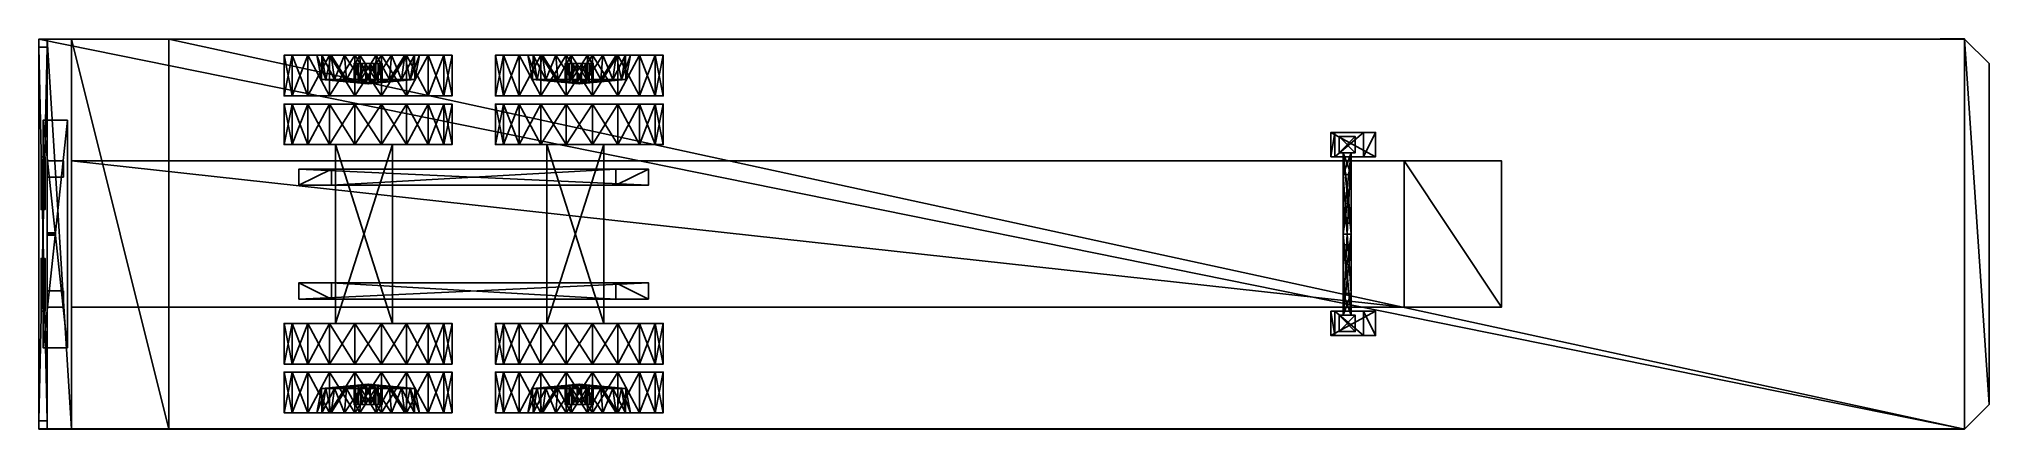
# Model space of a CAD drawing. Extents: x -1597 to -1117, y 144 to 240.
import ezdxf

# ---------------------------------------------------------------- set-up
doc = ezdxf.new("R2010")
doc.units = 0
for name, color, linetype in [('T40-BLAK', 8, 'CONTINUOUS'), ('T40-BODY', 7, 'CONTINUOUS'), ('T40-HUB', 15, 'CONTINUOUS'), ('T40-RED', 9, 'CONTINUOUS'), ('T40-SILV', 15, 'CONTINUOUS'), ('T40-TIRE', 8, 'CONTINUOUS'), ('T40-YELO', 10, 'CONTINUOUS')]:
    doc.layers.add(name, color=color, linetype=linetype)

msp = doc.modelspace()

# ---------------------------------------------------------------- meshes
at = {"layer": 'T40-BLAK'}
mesh = msp.add_polyface(dxfattribs=at)
corners = [(-1595, 240, 42.000042), (-1589, 240, 42.000042), (-1589, 144, 41.999928), (-1595, 144, 41.999928), (-1565, 240, 48.000042), (-1565, 144, 47.999928), (-1123, 240, 48.000042), (-1123, 144, 47.999928), (-1589, 209.999878, 42.000122), (-1261, 210, 42.000122), (-1261, 174, 41.999924), (-1589, 174, 41.999924), (-1237, 210, 48.000122), (-1237, 174, 47.999924), (-1565, 174, 47.999924), (-1533, 208, 42.000122), (-1447, 208, 42.000122), (-1455, 208, 13.999999), (-1525, 208, 13.999999), (-1533, 204, 42.000046), (-1447, 204, 42.000046), (-1455, 204, 13.999999), (-1525, 204, 13.999999), (-1524, 213.999512, 13.999998), (-1524, 214, 27.999922), (-1524, 170, 27.999926), (-1524, 169.999512, 14.000002), (-1510, 214, 27.999922), (-1510, 170, 27.999926), (-1510, 213.999512, 13.999998), (-1510, 169.999512, 14.000002), (-1472, 213.999512, 13.999998), (-1472, 214, 27.999922), (-1472, 170, 27.999926), (-1472, 169.999512, 14.000002), (-1458, 214, 27.999922), (-1458, 170, 27.999926), (-1458, 213.999512, 13.999998), (-1458, 169.999512, 14.000002), (-1595, 192.249878, 154), (-1593, 192.249878, 154), (-1593, 191.75, 154), (-1595, 191.75, 154), (-1593, 192.249878, 49.999924), (-1593, 191.75, 49.999924), (-1595, 192.249878, 49.999924), (-1595, 191.75, 49.999924), (-1277, 172, 47.999924), (-1273, 172, 47.999924), (-1273, 168, 48.000126), (-1277, 168, 48.000126), (-1273, 171.999512, 14.000002), (-1277, 171.999512, 14.000002), (-1277, 167.999512, 14.000002), (-1273, 167.999512, 14.000002), (-1278, 172.999512, 14.000002), (-1271, 172.999512, 14.000002), (-1268, 172.999512, 11.000002), (-1279, 172.999512, 11.000002), (-1278, 166.999512, 14.000002), (-1271, 166.999512, 14.000002), (-1268, 166.999512, 11.000002), (-1279, 166.999512, 11.000002), (-1276, 172, 39.999924), (-1276, 212, 40.000122), (-1276, 211.999512, 38.000122), (-1274, 172, 39.999924), (-1274, 212, 40.000122), (-1274, 211.999512, 38.000122), (-1276, 206.614746, 38.000122), (-1274, 206.614746, 38.000122), (-1276, 177.385315, 37.999924), (-1274, 177.385315, 37.999924), (-1276, 171.999512, 37.999924), (-1274, 171.999512, 37.999924), (-1276, 192, 32.154034), (-1274, 192, 32.154034), (-1276, 194.692627, 31.076954), (-1274, 194.692627, 31.076954), (-1276, 212, 24.154032), (-1276, 212, 21.999922), (-1274, 212, 24.154032), (-1274, 212, 21.999922), (-1276, 192, 29.999924), (-1274, 192, 29.999924), (-1276, 172, 21.999926), (-1276, 172, 24.153978), (-1274, 172, 21.999926), (-1274, 172, 24.153978), (-1276, 189.307373, 31.076954), (-1274, 189.307373, 31.076954), (-1565, 209.999878, 48.000122), (-1277, 212, 48.000122), (-1273, 212, 48.000122), (-1273, 216, 47.99992), (-1277, 216, 47.99992), (-1273, 211.999512, 13.999998), (-1277, 211.999512, 13.999998), (-1277, 215.999512, 13.999998), (-1273, 215.999512, 13.999998), (-1278, 210.999512, 13.999998), (-1271, 210.999512, 13.999998), (-1268, 210.999512, 10.999998), (-1279, 210.999512, 10.999998), (-1278, 216.999512, 13.999998), (-1271, 216.999512, 13.999998), (-1268, 216.999512, 10.999998), (-1279, 216.999512, 10.999998), (-1117, 234, 47.99992), (-1117, 150, 47.999928), (-1533, 176, 41.999924), (-1447, 176, 41.999924), (-1455, 175.999512, 14.000001), (-1525, 175.999512, 14.000001), (-1533, 180, 41.999924), (-1447, 180, 41.999924), (-1455, 180, 14.000001), (-1525, 180, 14.000001)]
mesh.append_faces([[corners[k] for k in face] for face in [(63, 71, 73)]], dxfattribs={"vtx0": -1})
mesh.append_faces([[corners[k] for k in face] for face in [(83, 73, 75), (76, 74, 84), (83, 75, 77), (78, 76, 84)]], dxfattribs={"vtx0": -1, "vtx1": -1, "vtx2": -1})
mesh.append_faces([[corners[k] for k in face] for face in [(63, 65, 69), (63, 69, 71), (75, 65, 77), (77, 80, 83), (83, 86, 89), (83, 89, 73)]], dxfattribs={"vtx0": -1, "vtx2": -1})
mesh.append_faces([[corners[k] for k in face] for face in [(74, 72, 66)]], dxfattribs={"vtx1": -1})
mesh.append_faces([[corners[k] for k in face] for face in [(70, 68, 66), (72, 70, 66), (78, 68, 76), (84, 82, 78), (90, 88, 84), (74, 90, 84)]], dxfattribs={"vtx1": -1, "vtx2": -1})
mesh.append_faces([[corners[k] for k in face] for face in [(0, 1, 2), (2, 3, 0), (1, 4, 5), (5, 2, 1), (4, 6, 7), (7, 5, 4), (8, 9, 10), (10, 11, 8), (9, 12, 13), (13, 10, 9), (11, 10, 13), (13, 14, 11), (15, 16, 17), (17, 18, 15), (21, 20, 19), (19, 22, 21), (20, 16, 15), (15, 19, 20), (21, 17, 16), (16, 20, 21), (22, 18, 17), (17, 21, 22), (19, 15, 18), (18, 22, 19), (25, 24, 23), (23, 26, 25), (28, 27, 24), (24, 25, 28), (30, 29, 27), (27, 28, 30), (26, 23, 29), (29, 30, 26), (33, 32, 31), (31, 34, 33), (36, 35, 32), (32, 33, 36), (38, 37, 35), (35, 36, 38), (34, 31, 37), (37, 38, 34), (41, 40, 39), (39, 42, 41), (44, 43, 40), (40, 41, 44), (46, 45, 43), (43, 44, 46), (44, 41, 42), (42, 46, 44), (49, 48, 47), (47, 50, 49), (53, 52, 51), (51, 54, 53), (50, 47, 52), (52, 53, 50), (54, 51, 48), (48, 49, 54), (47, 48, 51), (51, 52, 47), (54, 49, 50), (50, 53, 54), (55, 56, 57), (57, 58, 55), (61, 60, 59), (59, 62, 61), (60, 56, 55), (55, 59, 60), (61, 57, 56), (56, 60, 61), (62, 58, 57), (57, 61, 62), (59, 55, 58), (58, 62, 59), (63, 64, 65), (68, 67, 66), (67, 64, 63), (63, 66, 67), (68, 65, 64), (64, 67, 68), (65, 69, 70), (70, 68, 65), (72, 71, 69), (69, 70, 72), (71, 73, 74), (74, 72, 71), (66, 63, 73), (73, 74, 66), (73, 71, 75), (76, 72, 74), (73, 71, 72), (72, 74, 73), (76, 75, 71), (71, 72, 76), (75, 69, 65), (68, 70, 76), (70, 69, 75), (75, 76, 70), (69, 65, 68), (68, 70, 69), (78, 77, 65), (65, 68, 78), (77, 79, 80), (82, 81, 78), (81, 79, 77), (77, 78, 81), (82, 80, 79), (79, 81, 82), (84, 83, 80), (80, 82, 84), (83, 85, 86), (88, 87, 84), (87, 85, 83), (83, 84, 87), (88, 86, 85), (85, 87, 88), (90, 89, 86), (86, 88, 90), (74, 73, 89), (89, 90, 74), (12, 9, 8), (8, 91, 12), (39, 40, 43), (43, 45, 39), (92, 93, 94), (94, 95, 92), (96, 97, 98), (98, 99, 96), (97, 92, 95), (95, 98, 97), (93, 96, 99), (99, 94, 93), (96, 93, 92), (92, 97, 96), (95, 94, 99), (99, 98, 95), (102, 101, 100), (100, 103, 102), (104, 105, 106), (106, 107, 104), (100, 101, 105), (105, 104, 100), (101, 102, 106), (106, 105, 101), (102, 103, 107), (107, 106, 102), (103, 100, 104), (104, 107, 103), (6, 108, 109), (109, 7, 6), (112, 111, 110), (110, 113, 112), (114, 115, 116), (116, 117, 114), (110, 111, 115), (115, 114, 110), (111, 112, 116), (116, 115, 111), (112, 113, 117), (117, 116, 112), (113, 110, 114), (114, 117, 113)]], dxfattribs={"vtx2": -1})
at = {"layer": 'T40-BODY'}
mesh = msp.add_polyface(dxfattribs=at)
corners = [(-1129, 144.000488, 148), (-1589, 144.000488, 148), (-1589, 144.000488, 60.00005), (-1129, 144.000488, 60.00005), (-1595, 178.000488, 26.000048), (-1595, 178, 41.999924), (-1595, 174, 41.999924), (-1595, 174.000488, 25.999926), (-1591, 178, 41.999924), (-1591, 178.000488, 26.000048), (-1591, 174.000488, 25.999926), (-1591, 174, 41.999924), (-1596, 220.000488, 26.000044), (-1590, 220.000488, 26.000044), (-1590, 164.000488, 25.999926), (-1596, 164.000488, 25.999926), (-1590, 220, 21.999998), (-1596, 220, 21.999998), (-1596, 164, 22.000002), (-1590, 164, 22.000002), (-1595, 191.75, 49.999924), (-1595, 191.75, 154), (-1595, 146, 154), (-1595, 146.000488, 49.999928), (-1129, 240.00061, 148), (-1589, 240.000366, 148), (-1589, 240.000366, 59.99992), (-1129, 240.00061, 59.99992), (-1595, 206.000366, 25.999922), (-1595, 205.999878, 42.000122), (-1595, 209.999878, 42.000122), (-1595, 210.000366, 25.999922), (-1591, 205.999878, 42.000122), (-1591, 206.000366, 25.999922), (-1591, 210.000366, 25.999922), (-1591, 209.999878, 42.000122), (-1595, 192.249878, 49.999924), (-1595, 192.249878, 154), (-1595, 237.999878, 154), (-1595, 238.000366, 49.99992)]
mesh.append_faces([[corners[k] for k in face] for face in [(6, 5, 4), (10, 9, 8), (28, 29, 30), (32, 33, 34)]], dxfattribs={"vtx0": -1, "vtx1": -1, "vtx2": -1})
mesh.append_faces([[corners[k] for k in face] for face in [(30, 31, 28), (34, 35, 32)]], dxfattribs={"vtx0": -1, "vtx2": -1})
mesh.append_faces([[corners[k] for k in face] for face in [(4, 7, 6), (8, 11, 10)]], dxfattribs={"vtx1": -1, "vtx2": -1})
mesh.append_faces([[corners[k] for k in face] for face in [(0, 1, 2), (2, 3, 0), (5, 8, 9), (9, 4, 5), (10, 11, 6), (6, 7, 10), (14, 13, 12), (12, 15, 14), (18, 17, 16), (16, 19, 18), (15, 12, 17), (17, 18, 15), (19, 16, 13), (13, 14, 19), (12, 13, 16), (16, 17, 12), (19, 14, 15), (15, 18, 19), (22, 21, 20), (20, 23, 22), (26, 25, 24), (24, 27, 26), (33, 32, 29), (29, 28, 33), (30, 35, 34), (34, 31, 30), (36, 37, 38), (38, 39, 36)]], dxfattribs={"vtx2": -1})
at = {"layer": 'T40-HUB'}
mesh = msp.add_polyface(dxfattribs=at)
corners = [(-1517.818848, 230, 32.162746), (-1521.278809, 230, 31.038635), (-1521.806641, 236, 32.074596), (-1518.000977, 236, 33.311146), (-1524.22168, 230, 28.900415), (-1525.044189, 236, 29.722527), (-1526.359863, 230, 25.957449), (-1527.395752, 236, 26.485256), (-1527.484131, 230, 22.497665), (-1528.632324, 236, 22.679586), (-1527.483887, 230, 18.859905), (-1528.632324, 236, 18.678017), (-1526.359863, 230, 15.400188), (-1527.395752, 236, 14.872316), (-1524.22168, 230, 12.457178), (-1525.043701, 236, 11.635057), (-1521.278564, 230, 10.318978), (-1521.806885, 236, 9.282929), (-1517.818848, 230, 9.194809), (-1518.000977, 236, 8.046405), (-1513.999268, 236, 8.046445), (-1514.181152, 230, 32.162758), (-1516, 229, 20.678776), (-1514.181152, 230, 9.194843), (-1516.545654, 234, 24.123966), (-1518.466553, 234, 23.145277), (-1518.466553, 229.299927, 23.145277), (-1516.545654, 229.299927, 24.123966), (-1519.445313, 234, 21.224466), (-1519.445068, 229.299927, 21.224485), (-1519.10791, 234, 19.095196), (-1519.10791, 229.299927, 19.095205), (-1517.583496, 234, 17.570816), (-1517.583496, 229.299927, 17.570816), (-1515.454346, 234, 17.233585), (-1515.454346, 229.299927, 17.233585), (-1516, 234, 20.678776)]
mesh.append_faces([[corners[k] for k in face] for face in [(4, 1, 22), (6, 4, 22), (8, 6, 22), (10, 8, 22), (12, 10, 22), (14, 12, 22), (16, 14, 22), (18, 16, 22), (23, 18, 22), (28, 25, 36), (30, 28, 36), (32, 30, 36), (34, 32, 36)]], dxfattribs={"vtx0": -1, "vtx1": -1, "vtx2": -1})
mesh.append_faces([[corners[k] for k in face] for face in [(1, 0, 22), (25, 24, 36)]], dxfattribs={"vtx0": -1, "vtx2": -1})
mesh.append_faces([[corners[k] for k in face] for face in [(5, 2, 1), (7, 5, 4), (9, 7, 6), (11, 9, 8), (13, 11, 10), (15, 13, 12), (17, 15, 14), (19, 17, 16), (20, 19, 18), (29, 26, 25), (31, 29, 28), (33, 31, 30), (35, 33, 32)]], dxfattribs={"vtx1": -1, "vtx2": -1})
mesh.append_faces([[corners[k] for k in face] for face in [(0, 1, 2), (2, 3, 0), (1, 4, 5), (4, 6, 7), (6, 8, 9), (8, 10, 11), (10, 12, 13), (12, 14, 15), (14, 16, 17), (16, 18, 19), (21, 0, 3), (24, 25, 26), (26, 27, 24), (25, 28, 29), (28, 30, 31), (30, 32, 33), (32, 34, 35)]], dxfattribs={"vtx2": -1})
mesh = msp.add_polyface(dxfattribs=at)
corners = [(-1517.818848, 230, 9.194809), (-1514.181152, 230, 9.194843), (-1513.999268, 236, 8.046445), (-1510.72168, 230, 10.318938), (-1510.193359, 236, 9.282987), (-1507.778809, 230, 12.457138), (-1506.956055, 236, 11.635037), (-1505.640381, 230, 15.400178), (-1504.604492, 236, 14.872296), (-1504.516113, 230, 18.859877), (-1503.367676, 236, 18.677977), (-1504.516113, 230, 22.497656), (-1503.367676, 236, 22.679546), (-1505.640381, 230, 25.957428), (-1504.604492, 236, 26.485226), (-1507.77832, 230, 28.900406), (-1506.956543, 236, 29.722527), (-1510.72168, 230, 31.038586), (-1510.193359, 236, 32.074635), (-1514.181152, 230, 32.162758), (-1513.999023, 236, 33.311176), (-1518.000977, 236, 33.311146), (-1516, 229, 20.678776), (-1517.818848, 230, 32.162746), (-1515.454346, 234, 17.233585), (-1513.533691, 234, 18.212267), (-1513.533691, 229.299927, 18.212267), (-1515.454346, 229.299927, 17.233585), (-1512.555176, 234, 20.133076), (-1512.555176, 229.299927, 20.133076), (-1512.89209, 234, 22.262346), (-1512.89209, 229.299927, 22.262346), (-1514.416504, 234, 23.786726), (-1514.416504, 229.299927, 23.786726), (-1516.545654, 234, 24.123966), (-1516.545654, 229.299927, 24.123966), (-1516, 234, 20.678776)]
mesh.append_faces([[corners[k] for k in face] for face in [(3, 1, 22), (5, 3, 22), (7, 5, 22), (9, 7, 22), (11, 9, 22), (13, 11, 22), (15, 13, 22), (17, 15, 22), (19, 17, 22), (23, 19, 22), (25, 24, 36), (28, 25, 36), (30, 28, 36), (32, 30, 36), (34, 32, 36)]], dxfattribs={"vtx0": -1, "vtx1": -1, "vtx2": -1})
mesh.append_faces([[corners[k] for k in face] for face in [(4, 2, 1), (6, 4, 3), (8, 6, 5), (10, 8, 7), (12, 10, 9), (14, 12, 11), (16, 14, 13), (18, 16, 15), (20, 18, 17), (21, 20, 19), (26, 27, 24), (29, 26, 25), (31, 29, 28), (33, 31, 30), (35, 33, 32)]], dxfattribs={"vtx1": -1, "vtx2": -1})
mesh.append_faces([[corners[k] for k in face] for face in [(0, 1, 2), (1, 3, 4), (3, 5, 6), (5, 7, 8), (7, 9, 10), (9, 11, 12), (11, 13, 14), (13, 15, 16), (15, 17, 18), (17, 19, 20), (24, 25, 26), (25, 28, 29), (28, 30, 31), (30, 32, 33), (32, 34, 35)]], dxfattribs={"vtx2": -1})
mesh = msp.add_polyface(dxfattribs=at)
corners = [(-1465.818848, 230, 32.162746), (-1469.278809, 230, 31.038635), (-1469.806641, 236, 32.074596), (-1466.000977, 236, 33.311146), (-1472.22168, 230, 28.900415), (-1473.044189, 236, 29.722527), (-1474.359863, 230, 25.957449), (-1475.395752, 236, 26.485256), (-1475.484131, 230, 22.497665), (-1476.632324, 236, 22.679586), (-1475.483887, 230, 18.859905), (-1476.632324, 236, 18.678017), (-1474.359863, 230, 15.400188), (-1475.395752, 236, 14.872316), (-1472.22168, 230, 12.457178), (-1473.043701, 236, 11.635057), (-1469.278564, 230, 10.318978), (-1469.806885, 236, 9.282929), (-1465.818848, 230, 9.194809), (-1466.000977, 236, 8.046405), (-1461.999268, 236, 8.046445), (-1462.181152, 230, 32.162758), (-1464, 229, 20.678776), (-1462.181152, 230, 9.194843), (-1464.545654, 234, 24.123966), (-1466.466553, 234, 23.145277), (-1466.466553, 229.299927, 23.145277), (-1464.545654, 229.299927, 24.123966), (-1467.445313, 234, 21.224466), (-1467.445068, 229.299927, 21.224485), (-1467.10791, 234, 19.095196), (-1467.10791, 229.299927, 19.095205), (-1465.583496, 234, 17.570816), (-1465.583496, 229.299927, 17.570816), (-1463.454346, 234, 17.233585), (-1463.454346, 229.299927, 17.233585), (-1464, 234, 20.678776)]
mesh.append_faces([[corners[k] for k in face] for face in [(4, 1, 22), (6, 4, 22), (8, 6, 22), (10, 8, 22), (12, 10, 22), (14, 12, 22), (16, 14, 22), (18, 16, 22), (23, 18, 22), (28, 25, 36), (30, 28, 36), (32, 30, 36), (34, 32, 36)]], dxfattribs={"vtx0": -1, "vtx1": -1, "vtx2": -1})
mesh.append_faces([[corners[k] for k in face] for face in [(1, 0, 22), (25, 24, 36)]], dxfattribs={"vtx0": -1, "vtx2": -1})
mesh.append_faces([[corners[k] for k in face] for face in [(5, 2, 1), (7, 5, 4), (9, 7, 6), (11, 9, 8), (13, 11, 10), (15, 13, 12), (17, 15, 14), (19, 17, 16), (20, 19, 18), (29, 26, 25), (31, 29, 28), (33, 31, 30), (35, 33, 32)]], dxfattribs={"vtx1": -1, "vtx2": -1})
mesh.append_faces([[corners[k] for k in face] for face in [(0, 1, 2), (2, 3, 0), (1, 4, 5), (4, 6, 7), (6, 8, 9), (8, 10, 11), (10, 12, 13), (12, 14, 15), (14, 16, 17), (16, 18, 19), (21, 0, 3), (24, 25, 26), (26, 27, 24), (25, 28, 29), (28, 30, 31), (30, 32, 33), (32, 34, 35)]], dxfattribs={"vtx2": -1})
mesh = msp.add_polyface(dxfattribs=at)
corners = [(-1465.818848, 230, 9.194809), (-1462.181152, 230, 9.194843), (-1461.999268, 236, 8.046445), (-1458.72168, 230, 10.318938), (-1458.193359, 236, 9.282987), (-1455.778809, 230, 12.457138), (-1454.956055, 236, 11.635037), (-1453.640381, 230, 15.400178), (-1452.604492, 236, 14.872296), (-1452.516113, 230, 18.859877), (-1451.367676, 236, 18.677977), (-1452.516113, 230, 22.497656), (-1451.367676, 236, 22.679546), (-1453.640381, 230, 25.957428), (-1452.604492, 236, 26.485226), (-1455.77832, 230, 28.900406), (-1454.956543, 236, 29.722527), (-1458.72168, 230, 31.038586), (-1458.193359, 236, 32.074635), (-1462.181152, 230, 32.162758), (-1461.999023, 236, 33.311176), (-1466.000977, 236, 33.311146), (-1464, 229, 20.678776), (-1465.818848, 230, 32.162746), (-1463.454346, 234, 17.233585), (-1461.533691, 234, 18.212267), (-1461.533691, 229.299927, 18.212267), (-1463.454346, 229.299927, 17.233585), (-1460.555176, 234, 20.133076), (-1460.555176, 229.299927, 20.133076), (-1460.89209, 234, 22.262346), (-1460.89209, 229.299927, 22.262346), (-1462.416504, 234, 23.786726), (-1462.416504, 229.299927, 23.786726), (-1464.545654, 234, 24.123966), (-1464.545654, 229.299927, 24.123966), (-1464, 234, 20.678776)]
mesh.append_faces([[corners[k] for k in face] for face in [(3, 1, 22), (5, 3, 22), (7, 5, 22), (9, 7, 22), (11, 9, 22), (13, 11, 22), (15, 13, 22), (17, 15, 22), (19, 17, 22), (23, 19, 22), (25, 24, 36), (28, 25, 36), (30, 28, 36), (32, 30, 36), (34, 32, 36)]], dxfattribs={"vtx0": -1, "vtx1": -1, "vtx2": -1})
mesh.append_faces([[corners[k] for k in face] for face in [(4, 2, 1), (6, 4, 3), (8, 6, 5), (10, 8, 7), (12, 10, 9), (14, 12, 11), (16, 14, 13), (18, 16, 15), (20, 18, 17), (21, 20, 19), (26, 27, 24), (29, 26, 25), (31, 29, 28), (33, 31, 30), (35, 33, 32)]], dxfattribs={"vtx1": -1, "vtx2": -1})
mesh.append_faces([[corners[k] for k in face] for face in [(0, 1, 2), (1, 3, 4), (3, 5, 6), (5, 7, 8), (7, 9, 10), (9, 11, 12), (11, 13, 14), (13, 15, 16), (15, 17, 18), (17, 19, 20), (24, 25, 26), (25, 28, 29), (28, 30, 31), (30, 32, 33), (32, 34, 35)]], dxfattribs={"vtx2": -1})
mesh = msp.add_polyface(dxfattribs=at)
corners = [(-1521.806641, 148, 32.074604), (-1521.278809, 154, 31.038643), (-1517.818848, 154, 32.162754), (-1518.000977, 148, 33.311153), (-1525.044189, 148, 29.722576), (-1524.22168, 154, 28.900423), (-1527.395752, 148, 26.485306), (-1526.359863, 154, 25.957415), (-1528.632324, 148, 22.679594), (-1527.484131, 154, 22.497673), (-1528.632324, 148, 18.678024), (-1527.483887, 154, 18.859913), (-1527.395752, 148, 14.872355), (-1526.359863, 154, 15.400164), (-1525.043701, 148, 11.635065), (-1524.22168, 154, 12.457132), (-1521.806885, 148, 9.282937), (-1521.278564, 154, 10.318933), (-1518.000977, 148, 8.046412), (-1517.818848, 154, 9.194763), (-1513.999268, 148, 8.046453), (-1514.181152, 154, 32.162766), (-1516, 155, 20.678783), (-1514.181152, 154, 9.194798), (-1518.466553, 154.700073, 23.145285), (-1518.466553, 150, 23.145285), (-1516.545654, 150, 24.123974), (-1516.545654, 154.700073, 24.123974), (-1519.445068, 154.700073, 21.224493), (-1519.445313, 150, 21.224474), (-1519.10791, 154.700073, 19.095213), (-1519.10791, 150, 19.095203), (-1517.583496, 154.700073, 17.570824), (-1517.583496, 150, 17.570824), (-1515.454346, 154.700073, 17.233593), (-1515.454346, 150, 17.233593), (-1516, 150, 20.678783)]
mesh.append_faces([[corners[k] for k in face] for face in [(22, 1, 5), (22, 5, 7), (22, 7, 9), (22, 9, 11), (22, 11, 13), (22, 13, 15), (22, 15, 17), (22, 17, 19), (22, 19, 23), (36, 25, 29), (36, 29, 31), (36, 31, 33), (36, 33, 35)]], dxfattribs={"vtx0": -1, "vtx1": -1, "vtx2": -1})
mesh.append_faces([[corners[k] for k in face] for face in [(1, 0, 4), (5, 4, 6), (7, 6, 8), (9, 8, 10), (11, 10, 12), (13, 12, 14), (15, 14, 16), (17, 16, 18), (19, 18, 20), (25, 24, 28), (29, 28, 30), (31, 30, 32), (33, 32, 34)]], dxfattribs={"vtx0": -1, "vtx2": -1})
mesh.append_faces([[corners[k] for k in face] for face in [(22, 2, 1), (36, 26, 25)]], dxfattribs={"vtx1": -1, "vtx2": -1})
mesh.append_faces([[corners[k] for k in face] for face in [(0, 1, 2), (2, 3, 0), (4, 5, 1), (6, 7, 5), (8, 9, 7), (10, 11, 9), (12, 13, 11), (14, 15, 13), (16, 17, 15), (18, 19, 17), (3, 2, 21), (24, 25, 26), (26, 27, 24), (28, 29, 25), (30, 31, 29), (32, 33, 31), (34, 35, 33)]], dxfattribs={"vtx2": -1})
mesh = msp.add_polyface(dxfattribs=at)
corners = [(-1513.999268, 148, 8.046453), (-1514.181152, 154, 9.194798), (-1517.818848, 154, 9.194763), (-1510.193359, 148, 9.282994), (-1510.72168, 154, 10.318892), (-1506.956055, 148, 11.635045), (-1507.778809, 154, 12.457092), (-1504.604492, 148, 14.872334), (-1505.640381, 154, 15.400153), (-1503.367676, 148, 18.677984), (-1504.516113, 154, 18.859884), (-1503.367676, 148, 22.679554), (-1504.516113, 154, 22.497663), (-1504.604492, 148, 26.485275), (-1505.640381, 154, 25.957394), (-1506.956543, 148, 29.722576), (-1507.77832, 154, 28.900414), (-1510.193359, 148, 32.074642), (-1510.72168, 154, 31.038593), (-1513.999023, 148, 33.311184), (-1514.181152, 154, 32.162766), (-1518.000977, 148, 33.311153), (-1516, 155, 20.678783), (-1517.818848, 154, 32.162754), (-1513.533691, 154.700073, 18.212275), (-1513.533691, 150, 18.212275), (-1515.454346, 150, 17.233593), (-1515.454346, 154.700073, 17.233593), (-1512.555176, 154.700073, 20.133083), (-1512.555176, 150, 20.133083), (-1512.89209, 154.700073, 22.262354), (-1512.89209, 150, 22.262354), (-1514.416504, 154.700073, 23.786734), (-1514.416504, 150, 23.786734), (-1516.545654, 154.700073, 24.123974), (-1516.545654, 150, 24.123974), (-1516, 150, 20.678783)]
mesh.append_faces([[corners[k] for k in face] for face in [(22, 1, 4), (22, 4, 6), (22, 6, 8), (22, 8, 10), (22, 10, 12), (22, 12, 14), (22, 14, 16), (22, 16, 18), (22, 18, 20), (22, 20, 23), (36, 26, 25), (36, 25, 29), (36, 29, 31), (36, 31, 33), (36, 33, 35)]], dxfattribs={"vtx0": -1, "vtx1": -1, "vtx2": -1})
mesh.append_faces([[corners[k] for k in face] for face in [(1, 0, 3), (4, 3, 5), (6, 5, 7), (8, 7, 9), (10, 9, 11), (12, 11, 13), (14, 13, 15), (16, 15, 17), (18, 17, 19), (20, 19, 21), (26, 27, 24), (25, 24, 28), (29, 28, 30), (31, 30, 32), (33, 32, 34)]], dxfattribs={"vtx0": -1, "vtx2": -1})
mesh.append_faces([[corners[k] for k in face] for face in [(0, 1, 2), (3, 4, 1), (5, 6, 4), (7, 8, 6), (9, 10, 8), (11, 12, 10), (13, 14, 12), (15, 16, 14), (17, 18, 16), (19, 20, 18), (24, 25, 26), (28, 29, 25), (30, 31, 29), (32, 33, 31), (34, 35, 33)]], dxfattribs={"vtx2": -1})
mesh = msp.add_polyface(dxfattribs=at)
corners = [(-1469.806641, 148, 32.074604), (-1469.278809, 154, 31.038643), (-1465.818848, 154, 32.162754), (-1466.000977, 148, 33.311153), (-1473.044189, 148, 29.722576), (-1472.22168, 154, 28.900423), (-1475.395752, 148, 26.485306), (-1474.359863, 154, 25.957415), (-1476.632324, 148, 22.679594), (-1475.484131, 154, 22.497673), (-1476.632324, 148, 18.678024), (-1475.483887, 154, 18.859913), (-1475.395752, 148, 14.872355), (-1474.359863, 154, 15.400164), (-1473.043701, 148, 11.635065), (-1472.22168, 154, 12.457132), (-1469.806885, 148, 9.282937), (-1469.278564, 154, 10.318933), (-1466.000977, 148, 8.046412), (-1465.818848, 154, 9.194763), (-1461.999268, 148, 8.046453), (-1462.181152, 154, 32.162766), (-1464, 155, 20.678783), (-1462.181152, 154, 9.194798), (-1466.466553, 154.700073, 23.145285), (-1466.466553, 150, 23.145285), (-1464.545654, 150, 24.123974), (-1464.545654, 154.700073, 24.123974), (-1467.445068, 154.700073, 21.224493), (-1467.445313, 150, 21.224474), (-1467.10791, 154.700073, 19.095213), (-1467.10791, 150, 19.095203), (-1465.583496, 154.700073, 17.570824), (-1465.583496, 150, 17.570824), (-1463.454346, 154.700073, 17.233593), (-1463.454346, 150, 17.233593), (-1464, 150, 20.678783)]
mesh.append_faces([[corners[k] for k in face] for face in [(22, 1, 5), (22, 5, 7), (22, 7, 9), (22, 9, 11), (22, 11, 13), (22, 13, 15), (22, 15, 17), (22, 17, 19), (22, 19, 23), (36, 25, 29), (36, 29, 31), (36, 31, 33), (36, 33, 35)]], dxfattribs={"vtx0": -1, "vtx1": -1, "vtx2": -1})
mesh.append_faces([[corners[k] for k in face] for face in [(1, 0, 4), (5, 4, 6), (7, 6, 8), (9, 8, 10), (11, 10, 12), (13, 12, 14), (15, 14, 16), (17, 16, 18), (19, 18, 20), (25, 24, 28), (29, 28, 30), (31, 30, 32), (33, 32, 34)]], dxfattribs={"vtx0": -1, "vtx2": -1})
mesh.append_faces([[corners[k] for k in face] for face in [(22, 2, 1), (36, 26, 25)]], dxfattribs={"vtx1": -1, "vtx2": -1})
mesh.append_faces([[corners[k] for k in face] for face in [(0, 1, 2), (2, 3, 0), (4, 5, 1), (6, 7, 5), (8, 9, 7), (10, 11, 9), (12, 13, 11), (14, 15, 13), (16, 17, 15), (18, 19, 17), (3, 2, 21), (24, 25, 26), (26, 27, 24), (28, 29, 25), (30, 31, 29), (32, 33, 31), (34, 35, 33)]], dxfattribs={"vtx2": -1})
mesh = msp.add_polyface(dxfattribs=at)
corners = [(-1461.999268, 148, 8.046453), (-1462.181152, 154, 9.194798), (-1465.818848, 154, 9.194763), (-1458.193359, 148, 9.282994), (-1458.72168, 154, 10.318892), (-1454.956055, 148, 11.635045), (-1455.778809, 154, 12.457092), (-1452.604492, 148, 14.872334), (-1453.640381, 154, 15.400153), (-1451.367676, 148, 18.677984), (-1452.516113, 154, 18.859884), (-1451.367676, 148, 22.679554), (-1452.516113, 154, 22.497663), (-1452.604492, 148, 26.485275), (-1453.640381, 154, 25.957394), (-1454.956543, 148, 29.722576), (-1455.77832, 154, 28.900414), (-1458.193359, 148, 32.074642), (-1458.72168, 154, 31.038593), (-1461.999023, 148, 33.311184), (-1462.181152, 154, 32.162766), (-1466.000977, 148, 33.311153), (-1464, 155, 20.678783), (-1465.818848, 154, 32.162754), (-1461.533691, 154.700073, 18.212275), (-1461.533691, 150, 18.212275), (-1463.454346, 150, 17.233593), (-1463.454346, 154.700073, 17.233593), (-1460.555176, 154.700073, 20.133083), (-1460.555176, 150, 20.133083), (-1460.89209, 154.700073, 22.262354), (-1460.89209, 150, 22.262354), (-1462.416504, 154.700073, 23.786734), (-1462.416504, 150, 23.786734), (-1464.545654, 154.700073, 24.123974), (-1464.545654, 150, 24.123974), (-1464, 150, 20.678783)]
mesh.append_faces([[corners[k] for k in face] for face in [(22, 1, 4), (22, 4, 6), (22, 6, 8), (22, 8, 10), (22, 10, 12), (22, 12, 14), (22, 14, 16), (22, 16, 18), (22, 18, 20), (22, 20, 23), (36, 26, 25), (36, 25, 29), (36, 29, 31), (36, 31, 33), (36, 33, 35)]], dxfattribs={"vtx0": -1, "vtx1": -1, "vtx2": -1})
mesh.append_faces([[corners[k] for k in face] for face in [(1, 0, 3), (4, 3, 5), (6, 5, 7), (8, 7, 9), (10, 9, 11), (12, 11, 13), (14, 13, 15), (16, 15, 17), (18, 17, 19), (20, 19, 21), (26, 27, 24), (25, 24, 28), (29, 28, 30), (31, 30, 32), (33, 32, 34)]], dxfattribs={"vtx0": -1, "vtx2": -1})
mesh.append_faces([[corners[k] for k in face] for face in [(0, 1, 2), (3, 4, 1), (5, 6, 4), (7, 8, 6), (9, 10, 8), (11, 12, 10), (13, 14, 12), (15, 16, 14), (17, 18, 16), (19, 20, 18), (24, 25, 26), (28, 29, 25), (30, 31, 29), (32, 33, 31), (34, 35, 33)]], dxfattribs={"vtx2": -1})
at = {"layer": 'T40-RED'}
mesh = msp.add_polyface(dxfattribs=at)
corners = [(-1595.25, 168, 43.000004), (-1595.25, 168, 47.000004), (-1595.25, 164, 47.000004), (-1595.25, 164, 43.000004), (-1595.25, 215.999878, 42.999996), (-1595.25, 215.999878, 46.999996), (-1595.25, 219.999878, 46.999996), (-1595.25, 219.999878, 42.999996)]
mesh.append_faces([[corners[k] for k in face] for face in [(2, 1, 0), (0, 3, 2), (4, 5, 6), (6, 7, 4)]], dxfattribs={"vtx2": -1})
at = {"layer": 'T40-SILV'}
mesh = msp.add_polyface(dxfattribs=at)
corners = [(-1597, 239.999878, 154), (-1597, 239.999878, 156), (-1597, 144, 156), (-1597, 144, 154), (-1123, 240, 156), (-1123, 144, 156), (-1597, 144.000488, 148), (-1123, 144.000488, 148), (-1589, 144.000488, 148), (-1589, 144.000488, 59.999928), (-1597, 144.000488, 59.999928), (-1123, 144.000488, 59.999928), (-1123, 144, 47.999928), (-1597, 144, 47.999928), (-1129, 144.000488, 59.999928), (-1129, 144.000488, 148), (-1117, 234, 156), (-1117, 234.000122, 47.99992), (-1117, 150, 47.999928), (-1117, 150, 156), (-1565, 144, 47.999928), (-1589, 144, 41.999928), (-1597, 144, 41.999928), (-1597, 146, 154), (-1597, 146, 41.999928), (-1597, 237.999878, 154), (-1595, 237.999878, 154), (-1595, 146, 154), (-1595, 237.999878, 49.99992), (-1597, 237.999878, 49.99992), (-1597, 146, 49.999928), (-1595, 146, 49.999928), (-1597, 237.999878, 47.99992), (-1595, 237.999878, 47.99992), (-1595, 146, 47.999928), (-1597, 146, 47.999928), (-1595, 237.999878, 41.99992), (-1595, 146, 41.999928), (-1597, 240, 50.000042), (-1597, 239.999878, 48.000042), (-1597, 144, 49.999928), (-1595.5, 186, 49.999924), (-1596.5, 186, 49.999924), (-1596.5, 185, 49.999924), (-1595.5, 185, 49.999924), (-1596.5, 186, 154), (-1595.5, 186, 154), (-1595.5, 185, 154), (-1596.5, 185, 154), (-1596.5, 185, 76), (-1595.5, 185, 76), (-1595.5, 173, 76), (-1596.5, 173, 76), (-1595.5, 185, 73), (-1596.5, 185, 73), (-1596.5, 173, 73), (-1595.5, 173, 73), (-1597, 240.000366, 148), (-1123, 240.00061, 148), (-1589, 240.000366, 148), (-1589, 240.000366, 60.000042), (-1597, 240.000366, 60.000042), (-1123, 240.00061, 60.000042), (-1123, 240.000122, 48.000042), (-1129, 240.00061, 60.000042), (-1129, 240.00061, 148), (-1565, 239.999878, 48.000042), (-1589, 239.999878, 42.000042), (-1597, 239.999878, 42.000042), (-1597, 237.999878, 41.99992), (-1595.5, 197.999878, 50.000046), (-1596.5, 197.999878, 50.000046), (-1596.5, 198.999878, 50.000046), (-1595.5, 198.999878, 50.000046), (-1596.5, 197.999878, 154), (-1595.5, 197.999878, 154), (-1595.5, 198.999878, 154), (-1596.5, 198.999878, 154), (-1596.5, 198.999878, 76), (-1595.5, 198.999878, 76), (-1595.5, 210.999878, 76), (-1596.5, 210.999878, 76), (-1595.5, 198.999878, 73), (-1596.5, 198.999878, 73), (-1596.5, 210.999878, 73), (-1595.5, 210.999878, 73)]
mesh.append_faces([[corners[k] for k in face] for face in [(2, 1, 0), (0, 3, 2), (5, 4, 1), (1, 2, 5), (5, 2, 6), (6, 7, 5), (9, 8, 6), (6, 10, 9), (12, 11, 10), (10, 13, 12), (15, 14, 11), (11, 7, 15), (18, 17, 16), (16, 19, 18), (12, 18, 19), (19, 5, 12), (21, 20, 13), (13, 22, 21), (23, 24, 22), (22, 3, 23), (25, 26, 27), (27, 23, 25), (28, 29, 30), (30, 31, 28), (32, 33, 34), (34, 35, 32), (33, 36, 37), (37, 34, 33), (23, 27, 31), (31, 30, 23), (37, 24, 35), (35, 34, 37), (38, 39, 13), (13, 40, 38), (41, 42, 43), (43, 44, 41), (47, 46, 45), (45, 48, 47), (44, 41, 46), (46, 47, 44), (48, 45, 42), (42, 43, 48), (41, 42, 45), (45, 46, 41), (48, 43, 44), (44, 47, 48), (51, 50, 49), (49, 52, 51), (55, 54, 53), (53, 56, 55), (52, 49, 54), (54, 55, 52), (56, 53, 50), (50, 51, 56), (49, 50, 53), (53, 54, 49), (56, 51, 52), (52, 55, 56), (57, 1, 4), (4, 58, 57), (57, 59, 60), (60, 61, 57), (61, 62, 63), (63, 39, 61), (62, 64, 65), (65, 58, 62), (16, 17, 63), (63, 4, 16), (39, 66, 67), (67, 68, 39), (68, 69, 25), (25, 0, 68), (28, 26, 25), (25, 29, 28), (32, 69, 36), (36, 33, 32), (72, 71, 70), (70, 73, 72), (74, 75, 76), (76, 77, 74), (75, 70, 73), (73, 76, 75), (71, 74, 77), (77, 72, 71), (74, 71, 70), (70, 75, 74), (73, 72, 77), (77, 76, 73), (78, 79, 80), (80, 81, 78), (82, 83, 84), (84, 85, 82), (83, 78, 81), (81, 84, 83), (79, 82, 85), (85, 80, 79), (82, 79, 78), (78, 83, 82), (81, 80, 85), (85, 84, 81), (19, 16, 4), (4, 5, 19)]], dxfattribs={"vtx2": -1})
at = {"layer": 'T40-TIRE'}
mesh = msp.add_polyface(dxfattribs=at)
corners = [(-1536.670898, 226, 17.404827), (-1534.647949, 226, 11.177288), (-1516, 226, 20.678776), (-1530.798828, 226, 5.87992), (-1525.501465, 226, 2.031075), (-1519.27417, 226, 0.007623), (-1512.726074, 226, 0.007617), (-1519.273926, 236, 41.349907), (-1525.501709, 236, 39.326447), (-1525.501709, 226, 39.326447), (-1519.273926, 226, 41.349907), (-1530.799072, 236, 35.477695), (-1530.798828, 226, 35.477707), (-1534.647461, 236, 30.180277), (-1534.647461, 226, 30.180277), (-1536.671387, 236, 23.952726), (-1536.671387, 226, 23.952745), (-1536.670898, 236, 17.404827), (-1534.647949, 236, 11.177267), (-1530.798828, 236, 5.879919), (-1525.501465, 236, 2.031075), (-1519.27417, 236, 0.007622), (-1512.726074, 236, 41.349945), (-1518.000977, 236, 33.311146), (-1521.806641, 236, 32.074596), (-1525.044189, 236, 29.722527), (-1527.395752, 236, 26.485256), (-1528.632324, 236, 22.679586), (-1528.632324, 236, 18.678017), (-1527.395752, 236, 14.872316), (-1525.043701, 236, 11.635057), (-1521.806885, 236, 9.282929), (-1518.000977, 236, 8.046405), (-1512.726074, 236, 0.007652), (-1513.999023, 236, 33.311176)]
mesh.append_faces([[corners[k] for k in face] for face in [(0, 1, 2), (1, 3, 2), (3, 4, 2), (4, 5, 2), (5, 6, 2)]])
mesh.append_faces([[corners[k] for k in face] for face in [(12, 9, 8), (14, 12, 11), (16, 14, 13), (0, 16, 15), (1, 0, 17), (3, 1, 18), (4, 3, 19), (5, 4, 20), (6, 5, 21), (11, 8, 24), (13, 11, 25), (15, 13, 26), (17, 15, 27), (18, 17, 28), (19, 18, 29), (20, 19, 30), (21, 20, 31), (33, 21, 32)]], dxfattribs={"vtx0": -1, "vtx1": -1, "vtx2": -1})
mesh.append_faces([[corners[k] for k in face] for face in [(9, 10, 7), (8, 7, 23)]], dxfattribs={"vtx0": -1, "vtx2": -1})
mesh.append_faces([[corners[k] for k in face] for face in [(7, 8, 9), (8, 11, 12), (11, 13, 14), (13, 15, 16), (15, 17, 0), (17, 18, 1), (18, 19, 3), (19, 20, 4), (20, 21, 5), (22, 7, 10), (23, 24, 8), (24, 25, 11), (25, 26, 13), (26, 27, 15), (27, 28, 17), (28, 29, 18), (29, 30, 19), (30, 31, 20), (31, 32, 21), (34, 23, 7)]], dxfattribs={"vtx2": -1})
mesh = msp.add_polyface(dxfattribs=at)
corners = [(-1495.329102, 226, 23.952736), (-1497.352051, 226, 30.180296), (-1516, 226, 20.678776), (-1501.201416, 226, 35.477646), (-1506.498779, 226, 39.326477), (-1512.726074, 226, 41.349945), (-1519.273926, 226, 41.349907), (-1519.27417, 236, 0.007622), (-1512.726074, 236, 0.007652), (-1512.726074, 226, 0.007617), (-1506.498535, 236, 2.031092), (-1506.498535, 226, 2.031093), (-1501.201172, 236, 5.879875), (-1501.201172, 226, 5.879876), (-1497.352539, 236, 11.177287), (-1497.352539, 226, 11.177288), (-1495.328613, 236, 17.404816), (-1495.328613, 226, 17.404816), (-1495.329102, 236, 23.952736), (-1497.352051, 236, 30.180296), (-1501.201416, 236, 35.477646), (-1506.498779, 236, 39.326477), (-1512.726074, 236, 41.349945), (-1518.000977, 236, 8.046405), (-1513.999268, 236, 8.046445), (-1510.193359, 236, 9.282987), (-1506.956055, 236, 11.635037), (-1504.604492, 236, 14.872296), (-1503.367676, 236, 18.677977), (-1503.367676, 236, 22.679546), (-1504.604492, 236, 26.485226), (-1506.956543, 236, 29.722527), (-1510.193359, 236, 32.074635), (-1513.999023, 236, 33.311176), (-1519.273926, 236, 41.349907)]
mesh.append_faces([[corners[k] for k in face] for face in [(0, 1, 2), (1, 3, 2), (3, 4, 2), (4, 5, 2), (5, 6, 2)]])
mesh.append_faces([[corners[k] for k in face] for face in [(11, 9, 8), (13, 11, 10), (15, 13, 12), (17, 15, 14), (0, 17, 16), (1, 0, 18), (3, 1, 19), (4, 3, 20), (5, 4, 21), (6, 5, 22), (10, 8, 24), (12, 10, 25), (14, 12, 26), (16, 14, 27), (18, 16, 28), (19, 18, 29), (20, 19, 30), (21, 20, 31), (22, 21, 32), (34, 22, 33)]], dxfattribs={"vtx0": -1, "vtx1": -1, "vtx2": -1})
mesh.append_faces([[corners[k] for k in face] for face in [(7, 8, 9), (8, 10, 11), (10, 12, 13), (12, 14, 15), (14, 16, 17), (16, 18, 0), (18, 19, 1), (19, 20, 3), (20, 21, 4), (21, 22, 5), (23, 24, 8), (24, 25, 10), (25, 26, 12), (26, 27, 14), (27, 28, 16), (28, 29, 18), (29, 30, 19), (30, 31, 20), (31, 32, 21), (32, 33, 22)]], dxfattribs={"vtx2": -1})
mesh = msp.add_polyface(dxfattribs=at)
corners = [(-1484.670898, 226, 17.404827), (-1482.647949, 226, 11.177288), (-1464, 226, 20.678776), (-1478.798828, 226, 5.87992), (-1473.501465, 226, 2.031075), (-1467.27417, 226, 0.007623), (-1460.726074, 226, 0.007617), (-1467.273926, 236, 41.349907), (-1473.501709, 236, 39.326447), (-1473.501709, 226, 39.326447), (-1467.273926, 226, 41.349907), (-1478.799072, 236, 35.477695), (-1478.798828, 226, 35.477707), (-1482.647461, 236, 30.180277), (-1482.647461, 226, 30.180277), (-1484.671387, 236, 23.952726), (-1484.671387, 226, 23.952745), (-1484.670898, 236, 17.404827), (-1482.647949, 236, 11.177267), (-1478.798828, 236, 5.879919), (-1473.501465, 236, 2.031075), (-1467.27417, 236, 0.007622), (-1460.726074, 236, 41.349945), (-1466.000977, 236, 33.311146), (-1469.806641, 236, 32.074596), (-1473.044189, 236, 29.722527), (-1475.395752, 236, 26.485256), (-1476.632324, 236, 22.679586), (-1476.632324, 236, 18.678017), (-1475.395752, 236, 14.872316), (-1473.043701, 236, 11.635057), (-1469.806885, 236, 9.282929), (-1466.000977, 236, 8.046405), (-1460.726074, 236, 0.007652), (-1461.999023, 236, 33.311176)]
mesh.append_faces([[corners[k] for k in face] for face in [(0, 1, 2), (1, 3, 2), (3, 4, 2), (4, 5, 2), (5, 6, 2)]])
mesh.append_faces([[corners[k] for k in face] for face in [(12, 9, 8), (14, 12, 11), (16, 14, 13), (0, 16, 15), (1, 0, 17), (3, 1, 18), (4, 3, 19), (5, 4, 20), (6, 5, 21), (11, 8, 24), (13, 11, 25), (15, 13, 26), (17, 15, 27), (18, 17, 28), (19, 18, 29), (20, 19, 30), (21, 20, 31), (33, 21, 32)]], dxfattribs={"vtx0": -1, "vtx1": -1, "vtx2": -1})
mesh.append_faces([[corners[k] for k in face] for face in [(9, 10, 7), (8, 7, 23)]], dxfattribs={"vtx0": -1, "vtx2": -1})
mesh.append_faces([[corners[k] for k in face] for face in [(7, 8, 9), (8, 11, 12), (11, 13, 14), (13, 15, 16), (15, 17, 0), (17, 18, 1), (18, 19, 3), (19, 20, 4), (20, 21, 5), (22, 7, 10), (23, 24, 8), (24, 25, 11), (25, 26, 13), (26, 27, 15), (27, 28, 17), (28, 29, 18), (29, 30, 19), (30, 31, 20), (31, 32, 21), (34, 23, 7)]], dxfattribs={"vtx2": -1})
mesh = msp.add_polyface(dxfattribs=at)
corners = [(-1443.329102, 226, 23.952736), (-1445.352051, 226, 30.180296), (-1464, 226, 20.678776), (-1449.201416, 226, 35.477646), (-1454.498779, 226, 39.326477), (-1460.726074, 226, 41.349945), (-1467.273926, 226, 41.349907), (-1467.27417, 236, 0.007622), (-1460.726074, 236, 0.007652), (-1460.726074, 226, 0.007617), (-1454.498535, 236, 2.031092), (-1454.498535, 226, 2.031093), (-1449.201172, 236, 5.879875), (-1449.201172, 226, 5.879876), (-1445.352539, 236, 11.177287), (-1445.352539, 226, 11.177288), (-1443.328613, 236, 17.404816), (-1443.328613, 226, 17.404816), (-1443.329102, 236, 23.952736), (-1445.352051, 236, 30.180296), (-1449.201416, 236, 35.477646), (-1454.498779, 236, 39.326477), (-1460.726074, 236, 41.349945), (-1466.000977, 236, 8.046405), (-1461.999268, 236, 8.046445), (-1458.193359, 236, 9.282987), (-1454.956055, 236, 11.635037), (-1452.604492, 236, 14.872296), (-1451.367676, 236, 18.677977), (-1451.367676, 236, 22.679546), (-1452.604492, 236, 26.485226), (-1454.956543, 236, 29.722527), (-1458.193359, 236, 32.074635), (-1461.999023, 236, 33.311176), (-1467.273926, 236, 41.349907)]
mesh.append_faces([[corners[k] for k in face] for face in [(0, 1, 2), (1, 3, 2), (3, 4, 2), (4, 5, 2), (5, 6, 2)]])
mesh.append_faces([[corners[k] for k in face] for face in [(11, 9, 8), (13, 11, 10), (15, 13, 12), (17, 15, 14), (0, 17, 16), (1, 0, 18), (3, 1, 19), (4, 3, 20), (5, 4, 21), (6, 5, 22), (10, 8, 24), (12, 10, 25), (14, 12, 26), (16, 14, 27), (18, 16, 28), (19, 18, 29), (20, 19, 30), (21, 20, 31), (22, 21, 32), (34, 22, 33)]], dxfattribs={"vtx0": -1, "vtx1": -1, "vtx2": -1})
mesh.append_faces([[corners[k] for k in face] for face in [(7, 8, 9), (8, 10, 11), (10, 12, 13), (12, 14, 15), (14, 16, 17), (16, 18, 0), (18, 19, 1), (19, 20, 3), (20, 21, 4), (21, 22, 5), (23, 24, 8), (24, 25, 10), (25, 26, 12), (26, 27, 14), (27, 28, 16), (28, 29, 18), (29, 30, 19), (30, 31, 20), (31, 32, 21), (32, 33, 22)]], dxfattribs={"vtx2": -1})
mesh = msp.add_polyface(dxfattribs=at)
corners = [(-1519.273926, 214, 41.349907), (-1525.501709, 214, 39.326447), (-1516, 214, 20.678778), (-1530.799072, 214, 35.477695), (-1534.647461, 214, 30.180298), (-1536.671387, 214, 23.952728), (-1536.670898, 214, 17.404829), (-1534.647949, 214, 11.177269), (-1530.798828, 214, 5.87994), (-1525.501465, 214, 2.031076), (-1519.27417, 214, 0.007624), (-1512.726074, 214, 0.007618), (-1512.726074, 214, 41.349945), (-1519.273926, 224, 41.349907), (-1525.501465, 224, 39.326466), (-1530.799072, 224, 35.477695), (-1534.647461, 224, 30.180321), (-1536.671387, 224, 23.952728), (-1536.670898, 224, 17.404829), (-1534.647949, 224, 11.177268), (-1530.798828, 224, 5.87992), (-1525.501465, 224, 2.031075), (-1519.273926, 224, 0.007642), (-1512.726074, 224, 41.349945), (-1516, 224, 20.678778), (-1519.273926, 226, 41.349907), (-1525.501709, 226, 39.326447), (-1516, 226, 20.678776), (-1530.798828, 226, 35.477707), (-1534.647461, 226, 30.180277), (-1536.671387, 226, 23.952745), (-1536.670898, 226, 17.404827)]
mesh.append_faces([[corners[k] for k in face] for face in [(0, 1, 2), (1, 3, 2), (3, 4, 2), (4, 5, 2), (5, 6, 2), (6, 7, 2), (7, 8, 2), (8, 9, 2), (9, 10, 2), (10, 11, 2), (12, 0, 2), (25, 26, 27), (26, 28, 27), (28, 29, 27), (29, 30, 27), (30, 31, 27)]])
mesh.append_faces([[corners[k] for k in face] for face in [(3, 1, 14), (4, 3, 15), (5, 4, 16), (6, 5, 17), (7, 6, 18), (8, 7, 19), (9, 8, 20), (10, 9, 21), (11, 10, 22), (15, 14, 24), (16, 15, 24), (17, 16, 24), (18, 17, 24), (19, 18, 24), (20, 19, 24), (21, 20, 24), (22, 21, 24)]], dxfattribs={"vtx0": -1, "vtx1": -1, "vtx2": -1})
mesh.append_faces([[corners[k] for k in face] for face in [(1, 0, 13), (14, 13, 24)]], dxfattribs={"vtx0": -1, "vtx2": -1})
mesh.append_faces([[corners[k] for k in face] for face in [(13, 14, 1), (14, 15, 3), (15, 16, 4), (16, 17, 5), (17, 18, 6), (18, 19, 7), (19, 20, 8), (20, 21, 9), (21, 22, 10), (23, 13, 0)]], dxfattribs={"vtx2": -1})
mesh = msp.add_polyface(dxfattribs=at)
corners = [(-1512.726074, 214, 0.007618), (-1506.498535, 214, 2.031094), (-1516, 214, 20.678778), (-1501.201172, 214, 5.879877), (-1497.352539, 214, 11.177289), (-1495.328613, 214, 17.404818), (-1495.329102, 214, 23.952738), (-1497.352051, 214, 30.180298), (-1501.201416, 214, 35.477646), (-1506.498779, 214, 39.326477), (-1512.726074, 214, 41.349945), (-1519.273926, 224, 0.007642), (-1512.726074, 224, 0.007617), (-1506.498535, 224, 2.031093), (-1501.201172, 224, 5.879876), (-1497.352539, 224, 11.177288), (-1495.328613, 224, 17.404818), (-1495.329102, 224, 23.952738), (-1497.352051, 224, 30.18034), (-1501.201416, 224, 35.477646), (-1506.498779, 224, 39.326477), (-1512.726074, 224, 41.349945), (-1519.273926, 214, 41.349907), (-1516, 224, 20.678778), (-1519.273926, 224, 41.349907), (-1512.726074, 226, 0.007617), (-1506.498535, 226, 2.031093), (-1516, 226, 20.678776), (-1501.201172, 226, 5.879876), (-1497.352539, 226, 11.177288), (-1495.328613, 226, 17.404816), (-1495.329102, 226, 23.952736)]
mesh.append_faces([[corners[k] for k in face] for face in [(0, 1, 2), (1, 3, 2), (3, 4, 2), (4, 5, 2), (5, 6, 2), (6, 7, 2), (7, 8, 2), (8, 9, 2), (9, 10, 2), (25, 26, 27), (26, 28, 27), (28, 29, 27), (29, 30, 27), (30, 31, 27)]])
mesh.append_faces([[corners[k] for k in face] for face in [(1, 0, 12), (3, 1, 13), (4, 3, 14), (5, 4, 15), (6, 5, 16), (7, 6, 17), (8, 7, 18), (9, 8, 19), (10, 9, 20), (22, 10, 21), (12, 11, 23), (13, 12, 23), (14, 13, 23), (15, 14, 23), (16, 15, 23), (17, 16, 23), (18, 17, 23), (19, 18, 23), (20, 19, 23), (21, 20, 23), (24, 21, 23)]], dxfattribs={"vtx0": -1, "vtx1": -1, "vtx2": -1})
mesh.append_faces([[corners[k] for k in face] for face in [(11, 12, 0), (12, 13, 1), (13, 14, 3), (14, 15, 4), (15, 16, 5), (16, 17, 6), (17, 18, 7), (18, 19, 8), (19, 20, 9), (20, 21, 10)]], dxfattribs={"vtx2": -1})
mesh = msp.add_polyface(dxfattribs=at)
corners = [(-1467.273926, 214, 41.349907), (-1473.501709, 214, 39.326447), (-1464, 214, 20.678778), (-1478.799072, 214, 35.477695), (-1482.647461, 214, 30.180298), (-1484.671387, 214, 23.952728), (-1484.670898, 214, 17.404829), (-1482.647949, 214, 11.177269), (-1478.798828, 214, 5.87994), (-1473.501465, 214, 2.031076), (-1467.27417, 214, 0.007624), (-1460.726074, 214, 0.007618), (-1460.726074, 214, 41.349945), (-1467.273926, 224, 41.349907), (-1473.501465, 224, 39.326466), (-1478.799072, 224, 35.477695), (-1482.647461, 224, 30.180321), (-1484.671387, 224, 23.952728), (-1484.670898, 224, 17.404829), (-1482.647949, 224, 11.177268), (-1478.798828, 224, 5.87992), (-1473.501465, 224, 2.031075), (-1467.273926, 224, 0.007642), (-1460.726074, 224, 41.349945), (-1464, 224, 20.678778), (-1467.273926, 226, 41.349907), (-1473.501709, 226, 39.326447), (-1464, 226, 20.678776), (-1478.798828, 226, 35.477707), (-1482.647461, 226, 30.180277), (-1484.671387, 226, 23.952745), (-1484.670898, 226, 17.404827)]
mesh.append_faces([[corners[k] for k in face] for face in [(0, 1, 2), (1, 3, 2), (3, 4, 2), (4, 5, 2), (5, 6, 2), (6, 7, 2), (7, 8, 2), (8, 9, 2), (9, 10, 2), (10, 11, 2), (12, 0, 2), (25, 26, 27), (26, 28, 27), (28, 29, 27), (29, 30, 27), (30, 31, 27)]])
mesh.append_faces([[corners[k] for k in face] for face in [(3, 1, 14), (4, 3, 15), (5, 4, 16), (6, 5, 17), (7, 6, 18), (8, 7, 19), (9, 8, 20), (10, 9, 21), (11, 10, 22), (15, 14, 24), (16, 15, 24), (17, 16, 24), (18, 17, 24), (19, 18, 24), (20, 19, 24), (21, 20, 24), (22, 21, 24)]], dxfattribs={"vtx0": -1, "vtx1": -1, "vtx2": -1})
mesh.append_faces([[corners[k] for k in face] for face in [(1, 0, 13), (14, 13, 24)]], dxfattribs={"vtx0": -1, "vtx2": -1})
mesh.append_faces([[corners[k] for k in face] for face in [(13, 14, 1), (14, 15, 3), (15, 16, 4), (16, 17, 5), (17, 18, 6), (18, 19, 7), (19, 20, 8), (20, 21, 9), (21, 22, 10), (23, 13, 0)]], dxfattribs={"vtx2": -1})
mesh = msp.add_polyface(dxfattribs=at)
corners = [(-1460.726074, 214, 0.007618), (-1454.498535, 214, 2.031094), (-1464, 214, 20.678778), (-1449.201172, 214, 5.879877), (-1445.352539, 214, 11.177289), (-1443.328613, 214, 17.404818), (-1443.329102, 214, 23.952738), (-1445.352051, 214, 30.180298), (-1449.201416, 214, 35.477646), (-1454.498779, 214, 39.326477), (-1460.726074, 214, 41.349945), (-1467.273926, 224, 0.007642), (-1460.726074, 224, 0.007617), (-1454.498535, 224, 2.031093), (-1449.201172, 224, 5.879876), (-1445.352539, 224, 11.177288), (-1443.328613, 224, 17.404818), (-1443.329102, 224, 23.952738), (-1445.352051, 224, 30.18034), (-1449.201416, 224, 35.477646), (-1454.498779, 224, 39.326477), (-1460.726074, 224, 41.349945), (-1467.273926, 214, 41.349907), (-1464, 224, 20.678778), (-1467.273926, 224, 41.349907), (-1460.726074, 226, 0.007617), (-1454.498535, 226, 2.031093), (-1464, 226, 20.678776), (-1449.201172, 226, 5.879876), (-1445.352539, 226, 11.177288), (-1443.328613, 226, 17.404816), (-1443.329102, 226, 23.952736)]
mesh.append_faces([[corners[k] for k in face] for face in [(0, 1, 2), (1, 3, 2), (3, 4, 2), (4, 5, 2), (5, 6, 2), (6, 7, 2), (7, 8, 2), (8, 9, 2), (9, 10, 2), (25, 26, 27), (26, 28, 27), (28, 29, 27), (29, 30, 27), (30, 31, 27)]])
mesh.append_faces([[corners[k] for k in face] for face in [(1, 0, 12), (3, 1, 13), (4, 3, 14), (5, 4, 15), (6, 5, 16), (7, 6, 17), (8, 7, 18), (9, 8, 19), (10, 9, 20), (22, 10, 21), (12, 11, 23), (13, 12, 23), (14, 13, 23), (15, 14, 23), (16, 15, 23), (17, 16, 23), (18, 17, 23), (19, 18, 23), (20, 19, 23), (21, 20, 23), (24, 21, 23)]], dxfattribs={"vtx0": -1, "vtx1": -1, "vtx2": -1})
mesh.append_faces([[corners[k] for k in face] for face in [(11, 12, 0), (12, 13, 1), (13, 14, 3), (14, 15, 4), (15, 16, 5), (16, 17, 6), (17, 18, 7), (18, 19, 8), (19, 20, 9), (20, 21, 10)]], dxfattribs={"vtx2": -1})
mesh = msp.add_polyface(dxfattribs=at)
corners = [(-1516, 170, 20.678782), (-1525.501709, 170, 39.326454), (-1519.273926, 170, 41.349915), (-1530.799072, 170, 35.477703), (-1534.647461, 170, 30.180344), (-1536.671387, 170, 23.952732), (-1536.670898, 170, 17.404833), (-1534.647949, 170, 11.177273), (-1530.798828, 170, 5.879944), (-1525.501465, 170, 2.03108), (-1519.27417, 170, 0.007628), (-1512.726074, 170, 0.007622), (-1512.726074, 170, 41.349953), (-1525.501465, 160, 39.326473), (-1519.273926, 160, 41.349915), (-1530.799072, 160, 35.477703), (-1534.647461, 160, 30.180283), (-1536.671387, 160, 23.952732), (-1536.670898, 160, 17.404833), (-1534.647949, 160, 11.177274), (-1530.798828, 160, 5.879926), (-1525.501465, 160, 2.031081), (-1519.273926, 160, 0.007647), (-1512.726074, 160, 41.349953), (-1516, 160, 20.678782), (-1516, 158, 20.678783), (-1534.647949, 158, 11.177263), (-1536.670898, 158, 17.404835), (-1530.798828, 158, 5.879895), (-1525.501465, 158, 2.031081), (-1519.27417, 158, 0.007629), (-1512.726074, 158, 0.007623)]
mesh.append_faces([[corners[k] for k in face] for face in [(0, 1, 2), (0, 3, 1), (0, 4, 3), (0, 5, 4), (0, 6, 5), (0, 7, 6), (0, 8, 7), (0, 9, 8), (0, 10, 9), (0, 11, 10), (0, 2, 12), (25, 26, 27), (25, 28, 26), (25, 29, 28), (25, 30, 29), (25, 31, 30)]])
mesh.append_faces([[corners[k] for k in face] for face in [(13, 1, 3), (15, 3, 4), (16, 4, 5), (17, 5, 6), (18, 6, 7), (19, 7, 8), (20, 8, 9), (21, 9, 10), (22, 10, 11), (24, 13, 15), (24, 15, 16), (24, 16, 17), (24, 17, 18), (24, 18, 19), (24, 19, 20), (24, 20, 21), (24, 21, 22)]], dxfattribs={"vtx0": -1, "vtx1": -1, "vtx2": -1})
mesh.append_faces([[corners[k] for k in face] for face in [(14, 2, 1), (24, 14, 13)]], dxfattribs={"vtx1": -1, "vtx2": -1})
mesh.append_faces([[corners[k] for k in face] for face in [(1, 13, 14), (3, 15, 13), (4, 16, 15), (5, 17, 16), (6, 18, 17), (7, 19, 18), (8, 20, 19), (9, 21, 20), (10, 22, 21), (2, 14, 23)]], dxfattribs={"vtx2": -1})
mesh = msp.add_polyface(dxfattribs=at)
corners = [(-1516, 170, 20.678782), (-1506.498535, 170, 2.031097), (-1512.726074, 170, 0.007622), (-1501.201172, 170, 5.879881), (-1497.352539, 170, 11.177293), (-1495.328613, 170, 17.404821), (-1495.329102, 170, 23.952742), (-1497.352051, 170, 30.180344), (-1501.201416, 170, 35.477654), (-1506.498779, 170, 39.326485), (-1512.726074, 170, 41.349953), (-1512.726074, 160, 0.007623), (-1519.273926, 160, 0.007647), (-1506.498535, 160, 2.031098), (-1501.201172, 160, 5.879882), (-1497.352539, 160, 11.177294), (-1495.328613, 160, 17.404821), (-1495.329102, 160, 23.952742), (-1497.352051, 160, 30.180302), (-1501.201416, 160, 35.477654), (-1506.498779, 160, 39.326485), (-1512.726074, 160, 41.349953), (-1519.273926, 170, 41.349915), (-1516, 160, 20.678782), (-1519.273926, 160, 41.349915), (-1516, 158, 20.678783), (-1497.352051, 158, 30.180346), (-1495.329102, 158, 23.952744), (-1501.201416, 158, 35.477654), (-1506.498779, 158, 39.326485), (-1512.726074, 158, 41.349953), (-1519.273926, 158, 41.349915)]
mesh.append_faces([[corners[k] for k in face] for face in [(0, 1, 2), (0, 3, 1), (0, 4, 3), (0, 5, 4), (0, 6, 5), (0, 7, 6), (0, 8, 7), (0, 9, 8), (0, 10, 9), (25, 26, 27), (25, 28, 26), (25, 29, 28), (25, 30, 29), (25, 31, 30)]])
mesh.append_faces([[corners[k] for k in face] for face in [(11, 2, 1), (13, 1, 3), (14, 3, 4), (15, 4, 5), (16, 5, 6), (17, 6, 7), (18, 7, 8), (19, 8, 9), (20, 9, 10), (21, 10, 22), (23, 12, 11), (23, 11, 13), (23, 13, 14), (23, 14, 15), (23, 15, 16), (23, 16, 17), (23, 17, 18), (23, 18, 19), (23, 19, 20), (23, 20, 21), (23, 21, 24)]], dxfattribs={"vtx0": -1, "vtx1": -1, "vtx2": -1})
mesh.append_faces([[corners[k] for k in face] for face in [(2, 11, 12), (1, 13, 11), (3, 14, 13), (4, 15, 14), (5, 16, 15), (6, 17, 16), (7, 18, 17), (8, 19, 18), (9, 20, 19), (10, 21, 20)]], dxfattribs={"vtx2": -1})
mesh = msp.add_polyface(dxfattribs=at)
corners = [(-1464, 170, 20.678782), (-1473.501709, 170, 39.326454), (-1467.273926, 170, 41.349915), (-1478.799072, 170, 35.477703), (-1482.647461, 170, 30.180344), (-1484.671387, 170, 23.952732), (-1484.670898, 170, 17.404833), (-1482.647949, 170, 11.177273), (-1478.798828, 170, 5.879944), (-1473.501465, 170, 2.03108), (-1467.27417, 170, 0.007628), (-1460.726074, 170, 0.007622), (-1460.726074, 170, 41.349953), (-1473.501465, 160, 39.326473), (-1467.273926, 160, 41.349915), (-1478.799072, 160, 35.477703), (-1482.647461, 160, 30.180283), (-1484.671387, 160, 23.952732), (-1484.670898, 160, 17.404833), (-1482.647949, 160, 11.177274), (-1478.798828, 160, 5.879926), (-1473.501465, 160, 2.031081), (-1467.273926, 160, 0.007647), (-1460.726074, 160, 41.349953), (-1464, 160, 20.678782), (-1464, 158, 20.678783), (-1482.647949, 158, 11.177263), (-1484.670898, 158, 17.404835), (-1478.798828, 158, 5.879895), (-1473.501465, 158, 2.031081), (-1467.27417, 158, 0.007629), (-1460.726074, 158, 0.007623)]
mesh.append_faces([[corners[k] for k in face] for face in [(0, 1, 2), (0, 3, 1), (0, 4, 3), (0, 5, 4), (0, 6, 5), (0, 7, 6), (0, 8, 7), (0, 9, 8), (0, 10, 9), (0, 11, 10), (0, 2, 12), (25, 26, 27), (25, 28, 26), (25, 29, 28), (25, 30, 29), (25, 31, 30)]])
mesh.append_faces([[corners[k] for k in face] for face in [(13, 1, 3), (15, 3, 4), (16, 4, 5), (17, 5, 6), (18, 6, 7), (19, 7, 8), (20, 8, 9), (21, 9, 10), (22, 10, 11), (24, 13, 15), (24, 15, 16), (24, 16, 17), (24, 17, 18), (24, 18, 19), (24, 19, 20), (24, 20, 21), (24, 21, 22)]], dxfattribs={"vtx0": -1, "vtx1": -1, "vtx2": -1})
mesh.append_faces([[corners[k] for k in face] for face in [(14, 2, 1), (24, 14, 13)]], dxfattribs={"vtx1": -1, "vtx2": -1})
mesh.append_faces([[corners[k] for k in face] for face in [(1, 13, 14), (3, 15, 13), (4, 16, 15), (5, 17, 16), (6, 18, 17), (7, 19, 18), (8, 20, 19), (9, 21, 20), (10, 22, 21), (2, 14, 23)]], dxfattribs={"vtx2": -1})
mesh = msp.add_polyface(dxfattribs=at)
corners = [(-1464, 170, 20.678782), (-1454.498535, 170, 2.031097), (-1460.726074, 170, 0.007622), (-1449.201172, 170, 5.879881), (-1445.352539, 170, 11.177293), (-1443.328613, 170, 17.404821), (-1443.329102, 170, 23.952742), (-1445.352051, 170, 30.180344), (-1449.201416, 170, 35.477654), (-1454.498779, 170, 39.326485), (-1460.726074, 170, 41.349953), (-1460.726074, 160, 0.007623), (-1467.273926, 160, 0.007647), (-1454.498535, 160, 2.031098), (-1449.201172, 160, 5.879882), (-1445.352539, 160, 11.177294), (-1443.328613, 160, 17.404821), (-1443.329102, 160, 23.952742), (-1445.352051, 160, 30.180302), (-1449.201416, 160, 35.477654), (-1454.498779, 160, 39.326485), (-1460.726074, 160, 41.349953), (-1467.273926, 170, 41.349915), (-1464, 160, 20.678782), (-1467.273926, 160, 41.349915), (-1464, 158, 20.678783), (-1445.352051, 158, 30.180346), (-1443.329102, 158, 23.952744), (-1449.201416, 158, 35.477654), (-1454.498779, 158, 39.326485), (-1460.726074, 158, 41.349953), (-1467.273926, 158, 41.349915)]
mesh.append_faces([[corners[k] for k in face] for face in [(0, 1, 2), (0, 3, 1), (0, 4, 3), (0, 5, 4), (0, 6, 5), (0, 7, 6), (0, 8, 7), (0, 9, 8), (0, 10, 9), (25, 26, 27), (25, 28, 26), (25, 29, 28), (25, 30, 29), (25, 31, 30)]])
mesh.append_faces([[corners[k] for k in face] for face in [(11, 2, 1), (13, 1, 3), (14, 3, 4), (15, 4, 5), (16, 5, 6), (17, 6, 7), (18, 7, 8), (19, 8, 9), (20, 9, 10), (21, 10, 22), (23, 12, 11), (23, 11, 13), (23, 13, 14), (23, 14, 15), (23, 15, 16), (23, 16, 17), (23, 17, 18), (23, 18, 19), (23, 19, 20), (23, 20, 21), (23, 21, 24)]], dxfattribs={"vtx0": -1, "vtx1": -1, "vtx2": -1})
mesh.append_faces([[corners[k] for k in face] for face in [(2, 11, 12), (1, 13, 11), (3, 14, 13), (4, 15, 14), (5, 16, 15), (6, 17, 16), (7, 18, 17), (8, 19, 18), (9, 20, 19), (10, 21, 20)]], dxfattribs={"vtx2": -1})
mesh = msp.add_polyface(dxfattribs=at)
corners = [(-1516, 158, 20.678783), (-1525.501709, 158, 39.326454), (-1519.273926, 158, 41.349915), (-1530.798828, 158, 35.477715), (-1534.647461, 158, 30.180326), (-1536.671387, 158, 23.952753), (-1536.670898, 158, 17.404835), (-1525.501709, 148, 39.326454), (-1519.273926, 148, 41.349915), (-1530.799072, 148, 35.477703), (-1534.647461, 148, 30.180326), (-1536.671387, 148, 23.952734), (-1536.670898, 148, 17.404835), (-1534.647949, 158, 11.177263), (-1534.647949, 148, 11.177275), (-1530.798828, 158, 5.879895), (-1530.798828, 148, 5.879927), (-1525.501465, 158, 2.031081), (-1525.501465, 148, 2.031082), (-1519.27417, 158, 0.007629), (-1519.27417, 148, 0.007629), (-1512.726074, 158, 0.007623), (-1512.726074, 148, 41.349953), (-1521.806641, 148, 32.074604), (-1518.000977, 148, 33.311153), (-1525.044189, 148, 29.722576), (-1527.395752, 148, 26.485306), (-1528.632324, 148, 22.679594), (-1528.632324, 148, 18.678024), (-1527.395752, 148, 14.872355), (-1525.043701, 148, 11.635065), (-1521.806885, 148, 9.282937), (-1518.000977, 148, 8.046412), (-1512.726074, 148, 0.00766), (-1513.999023, 148, 33.311184)]
mesh.append_faces([[corners[k] for k in face] for face in [(0, 1, 2), (0, 3, 1), (0, 4, 3), (0, 5, 4), (0, 6, 5)]])
mesh.append_faces([[corners[k] for k in face] for face in [(7, 1, 3), (9, 3, 4), (10, 4, 5), (11, 5, 6), (12, 6, 13), (14, 13, 15), (16, 15, 17), (18, 17, 19), (20, 19, 21), (23, 7, 9), (25, 9, 10), (26, 10, 11), (27, 11, 12), (28, 12, 14), (29, 14, 16), (30, 16, 18), (31, 18, 20), (32, 20, 33)]], dxfattribs={"vtx0": -1, "vtx1": -1, "vtx2": -1})
mesh.append_faces([[corners[k] for k in face] for face in [(8, 2, 1), (24, 8, 7)]], dxfattribs={"vtx1": -1, "vtx2": -1})
mesh.append_faces([[corners[k] for k in face] for face in [(1, 7, 8), (3, 9, 7), (4, 10, 9), (5, 11, 10), (6, 12, 11), (13, 14, 12), (15, 16, 14), (17, 18, 16), (19, 20, 18), (2, 8, 22), (7, 23, 24), (9, 25, 23), (10, 26, 25), (11, 27, 26), (12, 28, 27), (14, 29, 28), (16, 30, 29), (18, 31, 30), (20, 32, 31), (8, 24, 34)]], dxfattribs={"vtx2": -1})
mesh = msp.add_polyface(dxfattribs=at)
corners = [(-1516, 158, 20.678783), (-1506.498535, 158, 2.031098), (-1512.726074, 158, 0.007623), (-1501.201172, 158, 5.879851), (-1497.352539, 158, 11.177263), (-1495.328613, 158, 17.404823), (-1495.329102, 158, 23.952744), (-1512.726074, 148, 0.00766), (-1519.27417, 148, 0.007629), (-1506.498535, 148, 2.031099), (-1501.201172, 148, 5.879883), (-1497.352539, 148, 11.177295), (-1495.328613, 148, 17.404823), (-1495.329102, 148, 23.952744), (-1497.352051, 158, 30.180346), (-1497.352051, 148, 30.180346), (-1501.201416, 158, 35.477654), (-1501.201416, 148, 35.477654), (-1506.498779, 158, 39.326485), (-1506.498779, 148, 39.326485), (-1512.726074, 158, 41.349953), (-1512.726074, 148, 41.349953), (-1519.273926, 158, 41.349915), (-1513.999268, 148, 8.046453), (-1518.000977, 148, 8.046412), (-1510.193359, 148, 9.282994), (-1506.956055, 148, 11.635045), (-1504.604492, 148, 14.872334), (-1503.367676, 148, 18.677984), (-1503.367676, 148, 22.679554), (-1504.604492, 148, 26.485275), (-1506.956543, 148, 29.722576), (-1510.193359, 148, 32.074642), (-1513.999023, 148, 33.311184), (-1519.273926, 148, 41.349915)]
mesh.append_faces([[corners[k] for k in face] for face in [(0, 1, 2), (0, 3, 1), (0, 4, 3), (0, 5, 4), (0, 6, 5)]])
mesh.append_faces([[corners[k] for k in face] for face in [(7, 2, 1), (9, 1, 3), (10, 3, 4), (11, 4, 5), (12, 5, 6), (13, 6, 14), (15, 14, 16), (17, 16, 18), (19, 18, 20), (21, 20, 22), (23, 7, 9), (25, 9, 10), (26, 10, 11), (27, 11, 12), (28, 12, 13), (29, 13, 15), (30, 15, 17), (31, 17, 19), (32, 19, 21), (33, 21, 34)]], dxfattribs={"vtx0": -1, "vtx1": -1, "vtx2": -1})
mesh.append_faces([[corners[k] for k in face] for face in [(2, 7, 8), (1, 9, 7), (3, 10, 9), (4, 11, 10), (5, 12, 11), (6, 13, 12), (14, 15, 13), (16, 17, 15), (18, 19, 17), (20, 21, 19), (7, 23, 24), (9, 25, 23), (10, 26, 25), (11, 27, 26), (12, 28, 27), (13, 29, 28), (15, 30, 29), (17, 31, 30), (19, 32, 31), (21, 33, 32)]], dxfattribs={"vtx2": -1})
mesh = msp.add_polyface(dxfattribs=at)
corners = [(-1464, 158, 20.678783), (-1473.501709, 158, 39.326454), (-1467.273926, 158, 41.349915), (-1478.798828, 158, 35.477715), (-1482.647461, 158, 30.180326), (-1484.671387, 158, 23.952753), (-1484.670898, 158, 17.404835), (-1473.501709, 148, 39.326454), (-1467.273926, 148, 41.349915), (-1478.799072, 148, 35.477703), (-1482.647461, 148, 30.180326), (-1484.671387, 148, 23.952734), (-1484.670898, 148, 17.404835), (-1482.647949, 158, 11.177263), (-1482.647949, 148, 11.177275), (-1478.798828, 158, 5.879895), (-1478.798828, 148, 5.879927), (-1473.501465, 158, 2.031081), (-1473.501465, 148, 2.031082), (-1467.27417, 158, 0.007629), (-1467.27417, 148, 0.007629), (-1460.726074, 158, 0.007623), (-1460.726074, 148, 41.349953), (-1469.806641, 148, 32.074604), (-1466.000977, 148, 33.311153), (-1473.044189, 148, 29.722576), (-1475.395752, 148, 26.485306), (-1476.632324, 148, 22.679594), (-1476.632324, 148, 18.678024), (-1475.395752, 148, 14.872355), (-1473.043701, 148, 11.635065), (-1469.806885, 148, 9.282937), (-1466.000977, 148, 8.046412), (-1460.726074, 148, 0.00766), (-1461.999023, 148, 33.311184)]
mesh.append_faces([[corners[k] for k in face] for face in [(0, 1, 2), (0, 3, 1), (0, 4, 3), (0, 5, 4), (0, 6, 5)]])
mesh.append_faces([[corners[k] for k in face] for face in [(7, 1, 3), (9, 3, 4), (10, 4, 5), (11, 5, 6), (12, 6, 13), (14, 13, 15), (16, 15, 17), (18, 17, 19), (20, 19, 21), (23, 7, 9), (25, 9, 10), (26, 10, 11), (27, 11, 12), (28, 12, 14), (29, 14, 16), (30, 16, 18), (31, 18, 20), (32, 20, 33)]], dxfattribs={"vtx0": -1, "vtx1": -1, "vtx2": -1})
mesh.append_faces([[corners[k] for k in face] for face in [(8, 2, 1), (24, 8, 7)]], dxfattribs={"vtx1": -1, "vtx2": -1})
mesh.append_faces([[corners[k] for k in face] for face in [(1, 7, 8), (3, 9, 7), (4, 10, 9), (5, 11, 10), (6, 12, 11), (13, 14, 12), (15, 16, 14), (17, 18, 16), (19, 20, 18), (2, 8, 22), (7, 23, 24), (9, 25, 23), (10, 26, 25), (11, 27, 26), (12, 28, 27), (14, 29, 28), (16, 30, 29), (18, 31, 30), (20, 32, 31), (8, 24, 34)]], dxfattribs={"vtx2": -1})
mesh = msp.add_polyface(dxfattribs=at)
corners = [(-1464, 158, 20.678783), (-1454.498535, 158, 2.031098), (-1460.726074, 158, 0.007623), (-1449.201172, 158, 5.879851), (-1445.352539, 158, 11.177263), (-1443.328613, 158, 17.404823), (-1443.329102, 158, 23.952744), (-1460.726074, 148, 0.00766), (-1467.27417, 148, 0.007629), (-1454.498535, 148, 2.031099), (-1449.201172, 148, 5.879883), (-1445.352539, 148, 11.177295), (-1443.328613, 148, 17.404823), (-1443.329102, 148, 23.952744), (-1445.352051, 158, 30.180346), (-1445.352051, 148, 30.180346), (-1449.201416, 158, 35.477654), (-1449.201416, 148, 35.477654), (-1454.498779, 158, 39.326485), (-1454.498779, 148, 39.326485), (-1460.726074, 158, 41.349953), (-1460.726074, 148, 41.349953), (-1467.273926, 158, 41.349915), (-1461.999268, 148, 8.046453), (-1466.000977, 148, 8.046412), (-1458.193359, 148, 9.282994), (-1454.956055, 148, 11.635045), (-1452.604492, 148, 14.872334), (-1451.367676, 148, 18.677984), (-1451.367676, 148, 22.679554), (-1452.604492, 148, 26.485275), (-1454.956543, 148, 29.722576), (-1458.193359, 148, 32.074642), (-1461.999023, 148, 33.311184), (-1467.273926, 148, 41.349915)]
mesh.append_faces([[corners[k] for k in face] for face in [(0, 1, 2), (0, 3, 1), (0, 4, 3), (0, 5, 4), (0, 6, 5)]])
mesh.append_faces([[corners[k] for k in face] for face in [(7, 2, 1), (9, 1, 3), (10, 3, 4), (11, 4, 5), (12, 5, 6), (13, 6, 14), (15, 14, 16), (17, 16, 18), (19, 18, 20), (21, 20, 22), (23, 7, 9), (25, 9, 10), (26, 10, 11), (27, 11, 12), (28, 12, 13), (29, 13, 15), (30, 15, 17), (31, 17, 19), (32, 19, 21), (33, 21, 34)]], dxfattribs={"vtx0": -1, "vtx1": -1, "vtx2": -1})
mesh.append_faces([[corners[k] for k in face] for face in [(2, 7, 8), (1, 9, 7), (3, 10, 9), (4, 11, 10), (5, 12, 11), (6, 13, 12), (14, 15, 13), (16, 17, 15), (18, 19, 17), (20, 21, 19), (7, 23, 24), (9, 25, 23), (10, 26, 25), (11, 27, 26), (12, 28, 27), (13, 29, 28), (15, 30, 29), (17, 31, 30), (19, 32, 31), (21, 33, 32)]], dxfattribs={"vtx2": -1})
at = {"layer": 'T40-YELO'}
mesh = msp.add_polyface(dxfattribs=at)
corners = [(-1595.25, 162, 47.000004), (-1595.25, 162, 43.000004), (-1595.25, 158, 43.000004), (-1595.25, 158, 47.000004), (-1595.25, 221.999878, 46.999996), (-1595.25, 221.999878, 42.999996), (-1595.25, 225.999878, 42.999996), (-1595.25, 225.999878, 46.999996)]
mesh.append_faces([[corners[k] for k in face] for face in [(0, 1, 2), (2, 3, 0), (6, 5, 4), (4, 7, 6)]], dxfattribs={"vtx2": -1})

doc.saveas('drawing.dxf')
